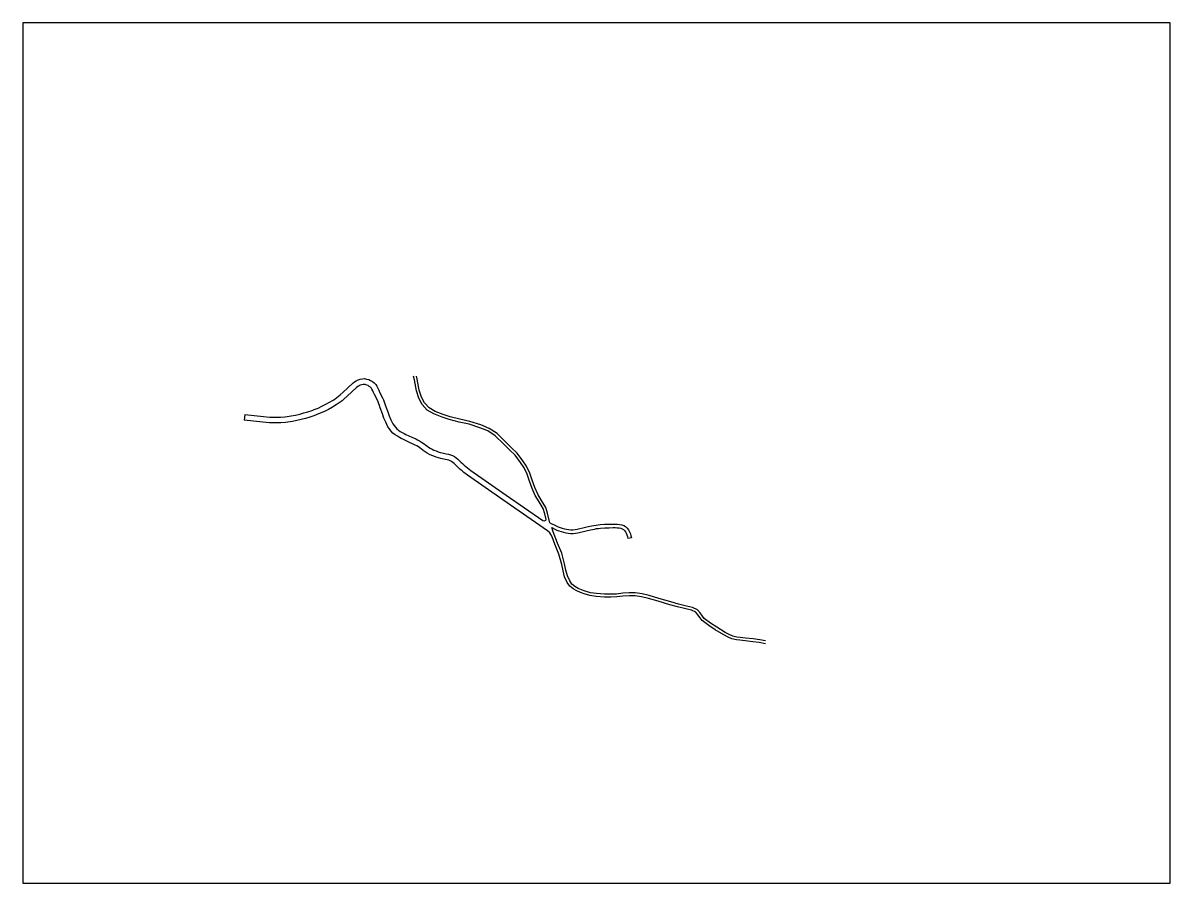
# Model space of a CAD drawing. Header units: metres. Extents: x -28000 to -24000, y -105000 to -102000.
# Drawn here: x -25600 to -24800, y -105000 to -104400 of the extents above; entities that cross this region are included whole.
import ezdxf

# ---------------------------------------------------------------- set-up
doc = ezdxf.new("R2010")
doc.units = ezdxf.units.M
doc.header["$LTSCALE"] = 2.5
doc.layers.add('図郭', color=7, linetype='Continuous')
doc.layers.add('道路', color=7, linetype='Continuous')

msp = doc.modelspace()

# ---------------------------------------------------------------- linework, layer by layer
at = {"layer": '図郭'}
msp.add_lwpolyline([(-25600, -105000), (-24800, -105000), (-24800, -104400), (-25600, -104400)], close=True, dxfattribs=at)
at = {"layer": '道路'}
for points in [[(-25445.35, -104673.15), (-25432.29, -104674.51), (-25427.81, -104674.9), (-25424.81, -104675.06), (-25423.31, -104675.06), (-25420.31, -104674.98), (-25417.32, -104674.8), (-25415.83, -104674.63), (-25414.34, -104674.41), (-25412.87, -104674.13), (-25409.93, -104673.51), (-25407.01, -104672.83), (-25404.11, -104672.07), (-25401.24, -104671.21), (-25398.4, -104670.24), (-25396.99, -104669.73), (-25394.2, -104668.62), (-25391.47, -104667.39), (-25388.78, -104666.05), (-25386.14, -104664.62), (-25383.57, -104663.08), (-25382.31, -104662.26), (-25381.1, -104661.38), (-25379.93, -104660.43), (-25378.79, -104659.46), (-25376.57, -104657.45), (-25369.97, -104651.33), (-25368.81, -104650.38), (-25367.55, -104649.57), (-25366.19, -104648.92), (-25364.76, -104648.48), (-25363.29, -104648.18), (-25361.8, -104648.14), (-25360.32, -104648.4), (-25358.89, -104648.83), (-25357.51, -104649.43), (-25356.23, -104650.2), (-25355.02, -104651.09), (-25354, -104652.19), (-25353.2, -104653.45), (-25352.5, -104654.78), (-25351.86, -104656.14), (-25351.22, -104657.49), (-25349.17, -104661.49), (-25348.57, -104662.87), (-25348.03, -104664.27), (-25347.54, -104665.69), (-25347.07, -104667.11), (-25345.59, -104671.36), (-25344.53, -104674.17), (-25343.37, -104676.93), (-25342.73, -104678.29), (-25342.01, -104679.61), (-25341.19, -104680.87), (-25340.28, -104682.05), (-25339.25, -104683.14), (-25338.09, -104684.1), (-25336.82, -104684.89), (-25335.52, -104685.64), (-25334.21, -104686.37), (-25332.9, -104687.09), (-25328.79, -104688.93), (-25326.07, -104690.2), (-25324.72, -104690.86), (-25323.4, -104691.55), (-25322.11, -104692.33), (-25320.86, -104693.16), (-25318.44, -104694.93), (-25317.24, -104695.83), (-25316.01, -104696.68), (-25314.7, -104697.42), (-25313.33, -104698.01), (-25311.93, -104698.56), (-25310.52, -104699.07), (-25309.1, -104699.55), (-25307.65, -104699.96), (-25304.73, -104700.61), (-25303.25, -104700.89), (-25301.8, -104701.25), (-25300.4, -104701.79), (-25299.06, -104702.47), (-25297.81, -104703.29), (-25296.65, -104704.25), (-25294.52, -104706.36), (-25293.44, -104707.4), (-25292.35, -104708.43), (-25291.22, -104709.41), (-25290.05, -104710.35), (-25287.63, -104712.12), (-25263.03, -104729.3), (-25237.36, -104747.06), (-25236.42, -104747.26), (-25235.71, -104747.07), (-25235.32, -104746.76), (-25235.13, -104746.46), (-25235.99, -104742.45), (-25237.21, -104738.8), (-25240.07, -104734.07), (-25242.68, -104729.68), (-25244.96, -104724.71), (-25246.65, -104719.61), (-25248.26, -104714.81), (-25250.56, -104710.24), (-25253.11, -104706.6), (-25256.81, -104701.55), (-25260.76, -104697.9), (-25264.94, -104693.55), (-25270.63, -104688.02), (-25275.74, -104684.6), (-25281.45, -104682.35), (-25288.79, -104679.96), (-25295.79, -104678.4), (-25302.67, -104676.72), (-25307.68, -104675.05), (-25313.39, -104672.79), (-25318.04, -104670.08), (-25321.64, -104666.08), (-25323.83, -104661.74), (-25325.55, -104656.59), (-25327.02, -104648.98), (-25327.65, -104646.45)], [(-25232.47, -104748.71), (-25232.78, -104747.85), (-25234.06, -104741.92), (-25235.38, -104737.96), (-25238.35, -104733.05), (-25240.91, -104728.75), (-25243.1, -104723.97), (-25244.75, -104718.98), (-25246.41, -104714.04), (-25248.84, -104709.21), (-25251.48, -104705.43), (-25255.32, -104700.21), (-25259.36, -104696.47), (-25263.52, -104692.14), (-25269.36, -104686.46), (-25274.81, -104682.82), (-25280.78, -104680.46), (-25288.27, -104678.03), (-25295.34, -104676.45), (-25302.12, -104674.79), (-25307, -104673.17), (-25312.51, -104670.99), (-25316.77, -104668.51), (-25319.97, -104664.94), (-25321.98, -104660.97), (-25323.61, -104656.08), (-25325.07, -104648.55), (-25325.59, -104646.45)], [(-25082.23, -104833.16), (-25086.51, -104832.3), (-25090.88, -104831.69), (-25096.31, -104831.13), (-25100.04, -104830.64), (-25102.44, -104830.39), (-25105.57, -104829.63), (-25108.29, -104828.45), (-25111.26, -104826.95), (-25117.18, -104823.27), (-25121.62, -104820.35), (-25126.22, -104816.93), (-25127.78, -104815.02), (-25129.25, -104812.78), (-25130.73, -104811.04), (-25133.77, -104809.62), (-25137.73, -104808.76), (-25143.42, -104807.41), (-25148.78, -104805.8), (-25157.1, -104803.44), (-25163.7, -104801.41), (-25168.56, -104800.31), (-25173.1, -104799.62), (-25177.06, -104799.59), (-25181.52, -104799.81), (-25185.82, -104800.44), (-25189.95, -104800.5), (-25194.49, -104800.55), (-25200.27, -104800.1), (-25204.56, -104799.5), (-25208.6, -104798.23), (-25211.15, -104797.39), (-25213.79, -104796.22), (-25216.26, -104794.71), (-25218.56, -104792.8), (-25220.44, -104790.23), (-25222.23, -104786.33), (-25223.28, -104782.19), (-25224.16, -104777.72), (-25226.18, -104770.6), (-25229.03, -104763.65), (-25231, -104758.47), (-25231.9, -104756.78), (-25232.58, -104755.72), (-25234.08, -104754.2), (-25265.32, -104732.58), (-25289.95, -104715.37), (-25292.48, -104713.53), (-25293.78, -104712.49), (-25295.03, -104711.4), (-25296.2, -104710.3), (-25297.32, -104709.22), (-25299.34, -104707.21), (-25300.18, -104706.52), (-25301.07, -104705.94), (-25302.03, -104705.45), (-25303, -104705.08), (-25304.1, -104704.8), (-25305.53, -104704.53), (-25308.64, -104703.84), (-25310.28, -104703.37), (-25311.83, -104702.85), (-25313.34, -104702.3), (-25314.85, -104701.71), (-25316.49, -104701), (-25318.13, -104700.08), (-25319.58, -104699.08), (-25320.83, -104698.14), (-25323.15, -104696.44), (-25324.25, -104695.71), (-25325.36, -104695.04), (-25326.54, -104694.42), (-25327.8, -104693.8), (-25330.45, -104692.57), (-25334.68, -104690.68), (-25336.16, -104689.87), (-25337.49, -104689.12), (-25338.87, -104688.32), (-25340.43, -104687.35), (-25341.99, -104686.07), (-25343.33, -104684.65), (-25344.46, -104683.18), (-25345.45, -104681.65), (-25346.29, -104680.11), (-25347.02, -104678.56), (-25348.24, -104675.65), (-25349.35, -104672.73), (-25350.86, -104668.4), (-25351.33, -104666.97), (-25351.79, -104665.65), (-25352.27, -104664.39), (-25352.79, -104663.2), (-25354.8, -104659.26), (-25355.48, -104657.85), (-25356.08, -104656.56), (-25356.66, -104655.46), (-25357.18, -104654.64), (-25357.7, -104654.08), (-25358.44, -104653.53), (-25359.35, -104652.99), (-25360.27, -104652.59), (-25361.25, -104652.3), (-25362.09, -104652.15), (-25362.83, -104652.17), (-25363.77, -104652.36), (-25364.73, -104652.66), (-25365.59, -104653.07), (-25366.46, -104653.63), (-25367.35, -104654.35), (-25373.87, -104660.4), (-25376.15, -104662.47), (-25377.38, -104663.51), (-25378.67, -104664.55), (-25380.05, -104665.55), (-25381.45, -104666.47), (-25384.16, -104668.09), (-25386.93, -104669.6), (-25389.76, -104671), (-25392.64, -104672.3), (-25395.56, -104673.46), (-25397.06, -104674.02), (-25400.02, -104675.02), (-25403.03, -104675.92), (-25406.05, -104676.71), (-25409.06, -104677.42), (-25412.09, -104678.06), (-25413.68, -104678.36), (-25415.31, -104678.6), (-25416.98, -104678.78), (-25420.14, -104678.98), (-25423.26, -104679.06), (-25424.92, -104679.06), (-25428.09, -104678.89), (-25432.67, -104678.49), (-25445.76, -104677.13)], [(-25445.35, -104673.15), (-25445.76, -104677.13)], [(-25232.47, -104748.71), (-25228.03, -104750.81), (-25226.66, -104751.42), (-25225.27, -104751.99), (-25223.86, -104752.49), (-25222.42, -104752.92), (-25220.95, -104753.24), (-25219.47, -104753.45), (-25217.98, -104753.57), (-25216.48, -104753.57), (-25214.98, -104753.44), (-25213.5, -104753.18), (-25207.66, -104751.81), (-25204.74, -104751.14), (-25201.8, -104750.56), (-25200.32, -104750.31), (-25198.83, -104750.11), (-25197.34, -104749.95), (-25194.35, -104749.73), (-25191.35, -104749.61), (-25188.35, -104749.56), (-25186.85, -104749.58), (-25185.35, -104749.66), (-25183.86, -104749.84), (-25182.39, -104750.13), (-25180.98, -104750.62), (-25179.68, -104751.38), (-25178.58, -104752.39), (-25177.7, -104753.6), (-25176.96, -104754.9), (-25176.39, -104756.29), (-25175.99, -104757.74), (-25175.68, -104759.2)], [(-25231.26, -104752.05), (-25229.07, -104753.08), (-25227.64, -104753.72), (-25226.17, -104754.32), (-25224.63, -104754.87), (-25223.04, -104755.34), (-25221.4, -104755.7), (-25219.74, -104755.94), (-25218.07, -104756.07), (-25216.37, -104756.07), (-25214.66, -104755.92), (-25213, -104755.63), (-25207.1, -104754.25), (-25204.22, -104753.59), (-25201.35, -104753.02), (-25199.94, -104752.78), (-25198.52, -104752.59), (-25197.11, -104752.44), (-25194.21, -104752.23), (-25191.28, -104752.11), (-25188.35, -104752.06), (-25186.93, -104752.08), (-25185.57, -104752.15), (-25184.26, -104752.31), (-25183.05, -104752.55), (-25182.02, -104752.91), (-25181.18, -104753.4), (-25180.46, -104754.06), (-25179.8, -104754.96), (-25179.21, -104756), (-25178.76, -104757.11), (-25178.42, -104758.33), (-25178.13, -104759.72)], [(-25082.23, -104831.12), (-25086.17, -104830.33), (-25090.64, -104829.71), (-25096.07, -104829.14), (-25099.81, -104828.65), (-25102.1, -104828.41), (-25104.94, -104827.72), (-25107.44, -104826.64), (-25110.27, -104825.2), (-25116.1, -104821.59), (-25120.47, -104818.71), (-25124.83, -104815.48), (-25126.16, -104813.84), (-25127.65, -104811.59), (-25129.48, -104809.41), (-25133.13, -104807.71), (-25137.29, -104806.81), (-25142.9, -104805.47), (-25148.22, -104803.88), (-25156.54, -104801.52), (-25163.18, -104799.48), (-25168.19, -104798.34), (-25172.94, -104797.62), (-25177.11, -104797.59), (-25181.72, -104797.82), (-25185.98, -104798.45), (-25189.98, -104798.5), (-25194.43, -104798.55), (-25200.05, -104798.12), (-25204.12, -104797.54), (-25207.99, -104796.33), (-25210.43, -104795.52), (-25212.86, -104794.44), (-25215.09, -104793.08), (-25217.09, -104791.42), (-25218.71, -104789.21), (-25220.34, -104785.66), (-25221.33, -104781.75), (-25222.21, -104777.26), (-25224.29, -104769.95), (-25227.17, -104762.91), (-25230.16, -104755.08), (-25231.26, -104752.05)], [(-25175.68, -104759.2), (-25178.13, -104759.72)]]:
    msp.add_lwpolyline(points, dxfattribs=at)

doc.saveas('drawing.dxf')
